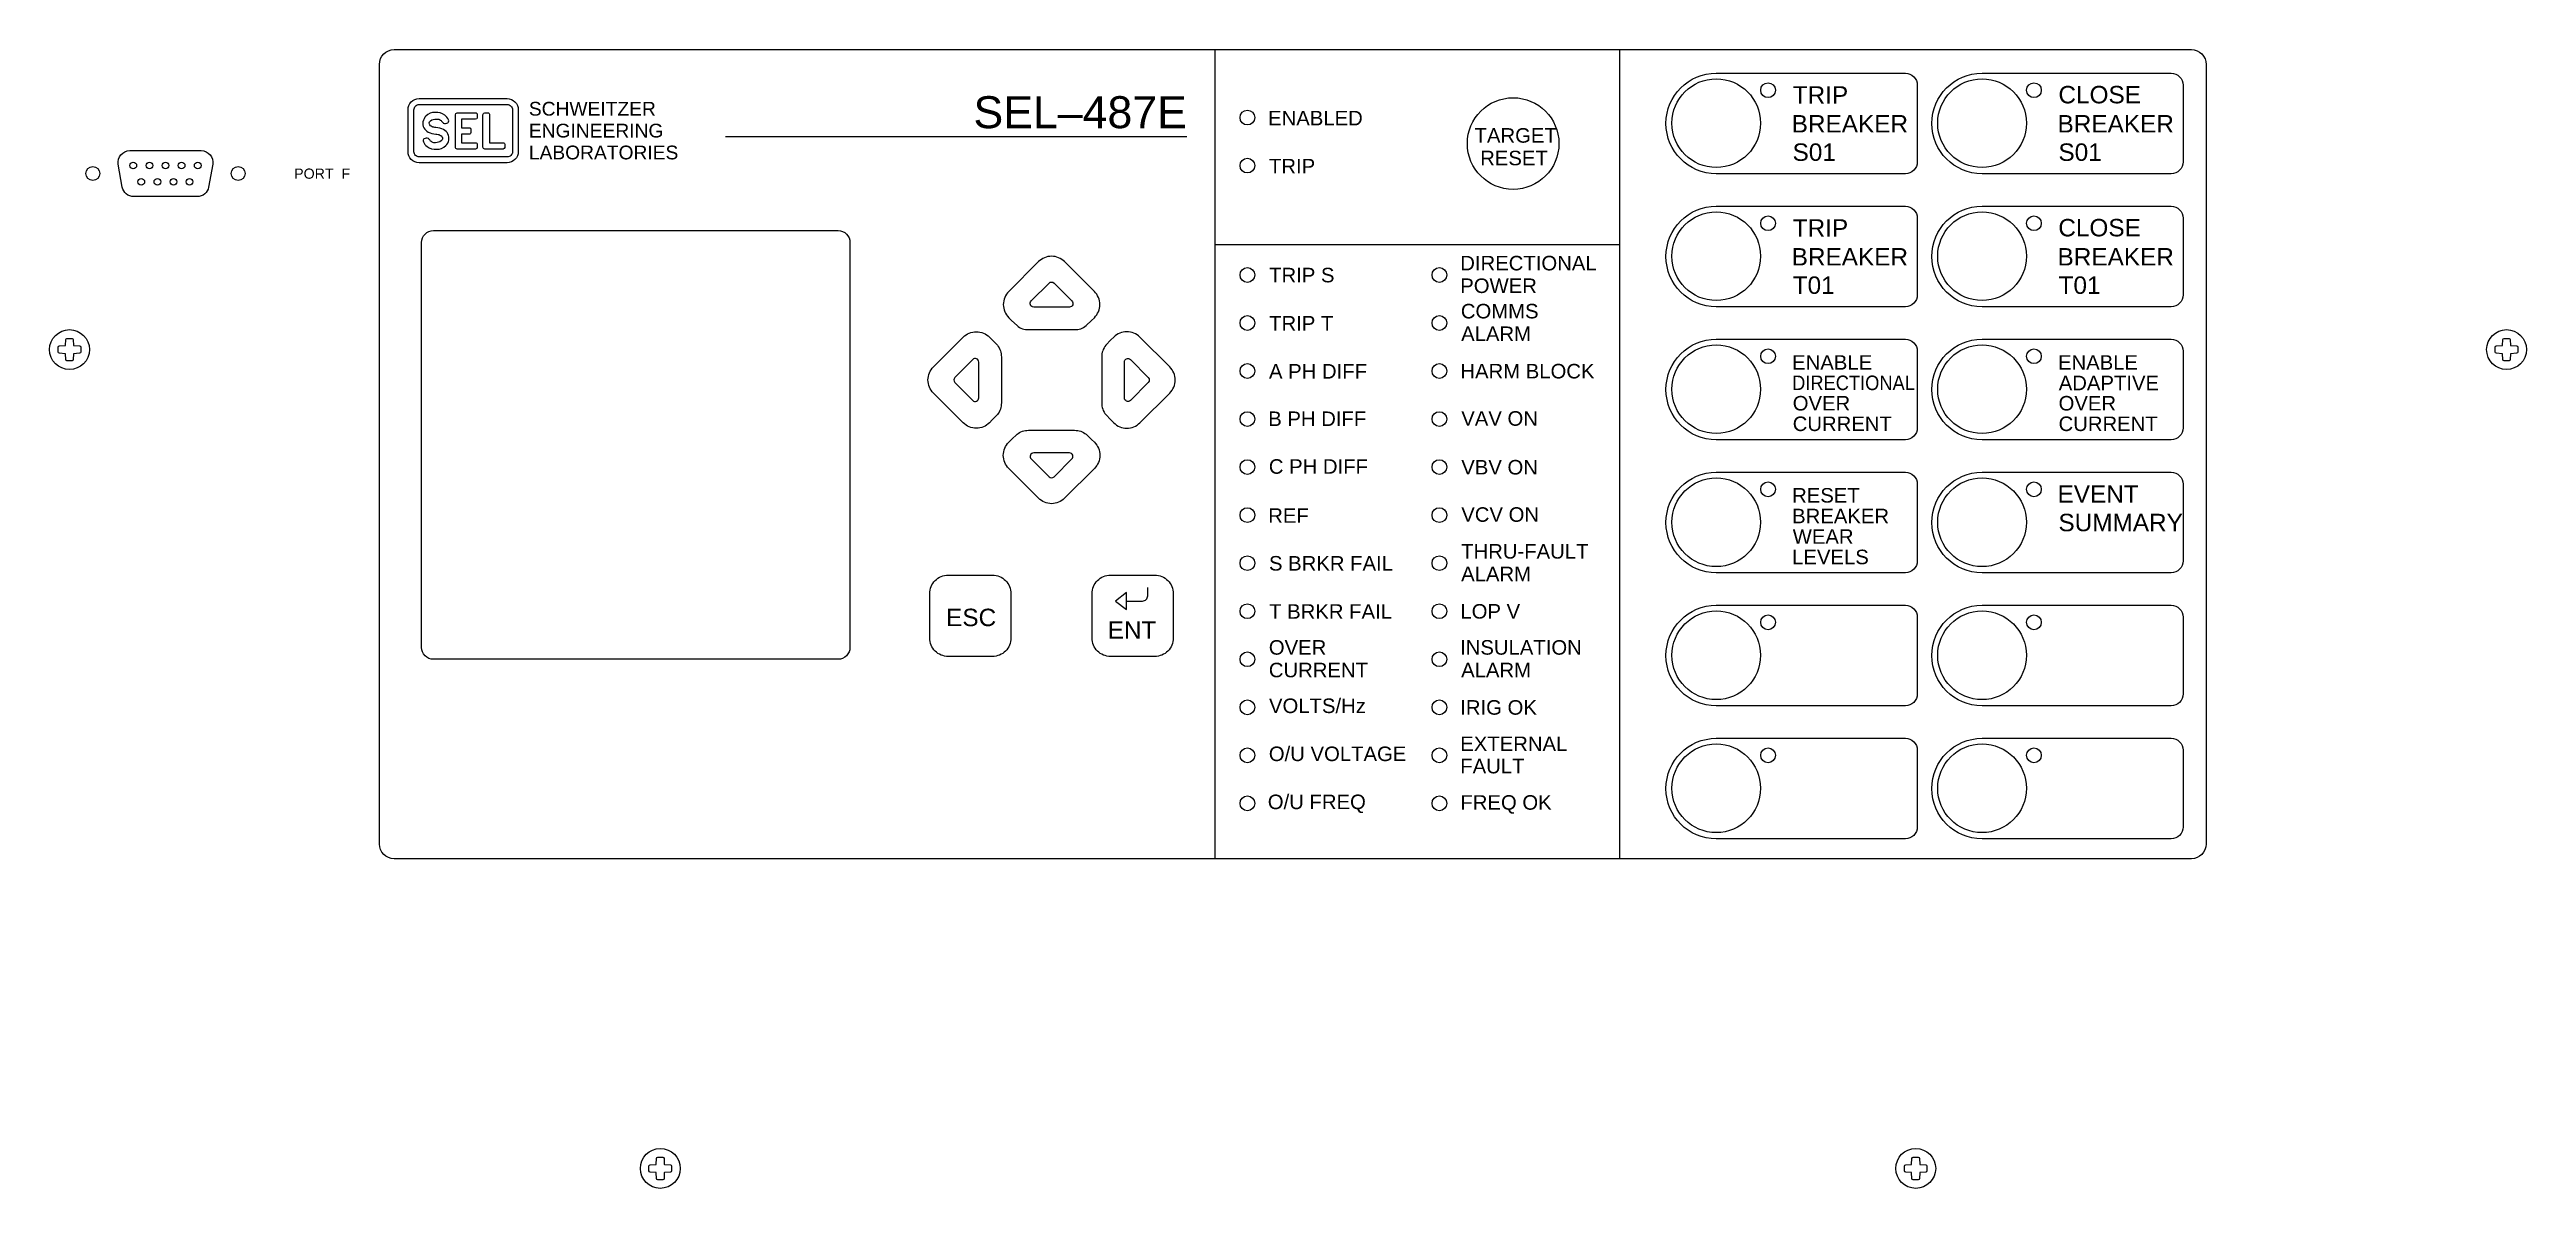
# Model space of a CAD drawing. Header units: inches. Extents: x 1.7 to 47, y 1 to 32.9.
# Drawn here: x 4.83 to 21.6, y 5.95 to 13.65 of the extents above; entities that cross this region are included whole.
import ezdxf
from ezdxf.enums import TextEntityAlignment as Align

# ---------------------------------------------------------------- set-up
doc = ezdxf.new("R2010")
doc.units = ezdxf.units.IN
doc.header["$MEASUREMENT"] = 0
doc.layers.add('5.0_____[DWG]', color=7, linetype='Continuous')
doc.styles.add('Arial', font='arial.ttf')

msp = doc.modelspace()

# ---------------------------------------------------------------- texts
at = {"layer": '5.0_____[DWG]', "style": 'Arial'}
for s, height, p in [('SCHWEITZER', 0.0931, (8.073, 13.208)), ('TRIP', 0.118, (16.63, 13.289)), ('CLOSE', 0.118, (18.429, 13.291)), ('ENGINEERING', 0.09313, (8.073, 13.06)), ('ENABLED', 0.0983, (13.078, 13.142)), ('TARGET', 0.0983, (14.476, 13.025)), ('BREAKER', 0.118, (16.623, 13.094)), ('BREAKER', 0.118, (18.423, 13.094)), ('LABORATORIES', 0.09313, (8.073, 12.912)), ('TRIP', 0.0983, (13.084, 12.817)), ('RESET', 0.0983, (14.514, 12.872)), ('S01', 0.118, (16.629, 12.902)), ('S01', 0.118, (18.429, 12.902)), ('PORT  F', 0.0688, (6.484, 12.781)), ('TRIP', 0.118, (16.63, 12.389)), ('CLOSE', 0.118, (18.428, 12.391)), ('DIRECTIONAL', 0.09833, (14.379, 12.161)), ('BREAKER', 0.118, (16.623, 12.194)), ('BREAKER', 0.118, (18.423, 12.194)), ('TRIP S', 0.0983, (13.085, 12.08)), ('POWER', 0.0983, (14.379, 12.008)), ('T01', 0.118, (16.63, 12.002)), ('T01', 0.118, (18.43, 12.002)), ('COMMS', 0.0983, (14.383, 11.836)), ('TRIP T', 0.0983, (13.085, 11.754)), ('ALARM', 0.0983, (14.385, 11.683)), ('ENABLE', 0.0983, (16.626, 11.489)), ('ENABLE', 0.0983, (18.426, 11.489)), ('A PH DIFF', 0.0983, (13.084, 11.429)), ('HARM BLOCK', 0.0983, (14.38, 11.43)), ('ADAPTIVE', 0.0983, (18.431, 11.35)), ('OVER', 0.0983, (16.63, 11.213)), ('OVER', 0.0983, (18.43, 11.213)), ('B PH DIFF', 0.0983, (13.079, 11.108)), ('VAV ON', 0.0983, (14.386, 11.11)), ('CURRENT', 0.0983, (16.63, 11.074)), ('CURRENT', 0.0983, (18.43, 11.074)), ('C PH DIFF', 0.0983, (13.083, 10.785)), ('VBV ON', 0.0983, (14.386, 10.78)), ('RESET', 0.0983, (16.626, 10.59)), ('EVENT', 0.118, (18.423, 10.589)), ('REF', 0.0983, (13.079, 10.453)), ('VCV ON', 0.0983, (14.386, 10.46)), ('WEAR', 0.0983, (16.63, 10.311)), ('BREAKER', 0.0983, (16.626, 10.45)), ('SUMMARY', 0.118, (18.429, 10.396)), ('S BRKR FAIL', 0.09833, (13.084, 10.13)), ('THRU-FAULT', 0.0983, (14.385, 10.211)), ('LEVELS', 0.0983, (16.626, 10.173)), ('ALARM', 0.0983, (14.385, 10.058)), ('T BRKR FAIL', 0.09833, (13.085, 9.804)), ('LOP V', 0.0983, (14.38, 9.805)), ('ESC', 0.118, (10.898, 9.754)), ('ENT', 0.118, (11.992, 9.669)), ('OVER', 0.0983, (13.083, 9.561)), ('INSULATION', 0.0983, (14.378, 9.561)), ('CURRENT', 0.0983, (13.083, 9.408)), ('ALARM', 0.0983, (14.385, 9.408)), ('VOLTS/Hz', 0.0983, (13.084, 9.166)), ('IRIG OK', 0.0983, (14.379, 9.155)), ('O/U VOLTAGE', 0.09833, (13.083, 8.841)), ('EXTERNAL', 0.0983, (14.379, 8.909)), ('FAULT', 0.0983, (14.379, 8.758)), ('O/U FREQ', 0.0983, (13.076, 8.516)), ('FREQ OK', 0.0983, (14.38, 8.512))]:
    msp.add_text(s, height=height, dxfattribs=at).set_placement(p)
msp.add_text('SEL–487E', height=0.2163, dxfattribs=at).set_placement((12.528, 13.123), align=Align.RIGHT)
at = {"layer": '5.0_____[DWG]', "style": 'Arial', "width": 0.9}
msp.add_text('DIRECTIONAL', height=0.09833, dxfattribs=at).set_placement((16.626, 11.351))

# ---------------------------------------------------------------- linework, layer by layer
at = {"layer": '5.0_____[DWG]', "flags": 128}
for points in [[(7.161, 13.655), (19.329, 13.655, -0.414295), (19.429, 13.555), (19.429, 8.28, -0.414136), (19.329, 8.18), (7.161, 8.18, -0.41423), (7.061, 8.28), (7.061, 13.555, -0.414193)], [(16.112, 13.495), (17.393, 13.495, -0.414214), (17.473, 13.415), (17.473, 12.895, -0.414214), (17.393, 12.815), (16.112, 12.815, -1)], [(17.912, 13.495), (19.193, 13.495, -0.414214), (19.273, 13.415), (19.273, 12.895, -0.414214), (19.193, 12.815), (17.912, 12.815, -1)], [(16.112, 12.595), (17.393, 12.595, -0.414214), (17.473, 12.515), (17.473, 11.995, -0.414214), (17.393, 11.915), (16.112, 11.915, -1)], [(17.912, 12.595), (19.193, 12.595, -0.414214), (19.273, 12.515), (19.273, 11.995, -0.414214), (19.193, 11.915), (17.912, 11.915, -1)], [(7.427, 12.43), (10.167, 12.43, -0.414214), (10.247, 12.35), (10.247, 9.61, -0.414214), (10.167, 9.53), (7.427, 9.53, -0.414214), (7.347, 9.61), (7.347, 12.35, -0.414214)], [(16.112, 11.695), (17.393, 11.695, -0.414214), (17.473, 11.615), (17.473, 11.095, -0.414214), (17.393, 11.015), (16.112, 11.015, -1)], [(17.912, 11.695), (19.193, 11.695, -0.414214), (19.273, 11.615), (19.273, 11.095, -0.414214), (19.193, 11.015), (17.912, 11.015, -1)], [(16.112, 10.795), (17.393, 10.795, -0.414214), (17.473, 10.715), (17.473, 10.195, -0.414214), (17.393, 10.115), (16.112, 10.115, -1)], [(17.912, 10.795), (19.193, 10.795, -0.414214), (19.273, 10.715), (19.273, 10.195, -0.414214), (19.193, 10.115), (17.912, 10.115, -1)], [(16.112, 9.895), (17.393, 9.895, -0.414214), (17.473, 9.815), (17.473, 9.295, -0.414214), (17.393, 9.215), (16.112, 9.215, -1)], [(17.912, 9.895), (19.193, 9.895, -0.414214), (19.273, 9.815), (19.273, 9.295, -0.414214), (19.193, 9.215), (17.912, 9.215, -1)], [(16.112, 8.995), (17.393, 8.995, -0.414214), (17.473, 8.915), (17.473, 8.395, -0.414214), (17.393, 8.315), (16.112, 8.315, -1)], [(17.912, 8.995), (19.193, 8.995, -0.414214), (19.273, 8.915), (19.273, 8.395, -0.414214), (19.193, 8.315), (17.912, 8.315, -1)]]:
    msp.add_lwpolyline(points, format="xyb", close=True, dxfattribs=at)
at = {"layer": '5.0_____[DWG]'}
for points in [[(12.717, 13.655), (12.717, 8.18)], [(15.457, 13.655), (15.457, 8.18)], [(12.528, 13.065), (9.404, 13.065)], [(12.717, 12.337), (15.457, 12.337)]]:
    msp.add_lwpolyline(points, dxfattribs=at)
for points in [[(8.001, 12.964, -0.414214), (7.926, 12.889), (7.33, 12.889, -0.414214), (7.255, 12.964), (7.255, 13.248, -0.414214), (7.33, 13.323), (7.926, 13.323, -0.414214), (8.001, 13.248)], [(7.962, 12.964, -0.414214), (7.926, 12.929), (7.33, 12.929, -0.414214), (7.295, 12.964), (7.295, 13.248, -0.414214), (7.33, 13.283), (7.926, 13.283, -0.414214), (7.962, 13.248)], [(7.439, 13.23, 0.192116), (7.376, 13.205, 0.12608), (7.356, 13.167, 0.336344), (7.392, 13.097, 0.087668), (7.443, 13.083, -0.022201), (7.458, 13.081, -0.039737), (7.469, 13.077, -0.23043), (7.488, 13.059, -0.182747), (7.486, 13.045, -0.221111), (7.452, 13.026, -0.058363), (7.43, 13.025, -0.13415), (7.408, 13.036, 0.006668), (7.396, 13.051, 0.085557), (7.393, 13.053, 0.231613), (7.363, 13.051, 0.170757), (7.357, 13.043, 0.118457), (7.359, 13.031, 0.153081), (7.384, 12.999, 0.186266), (7.448, 12.98, 0.192116), (7.511, 13.005, 0.12608), (7.531, 13.043, 0.336344), (7.496, 13.113, 0.087668), (7.444, 13.127, -0.022201), (7.429, 13.129, -0.039737), (7.418, 13.133, -0.23043), (7.4, 13.151, -0.182747), (7.401, 13.166, -0.221111), (7.436, 13.184, -0.058363), (7.457, 13.185, -0.13415), (7.479, 13.174, 0.006668), (7.492, 13.159, 0.085557), (7.494, 13.157, 0.231613), (7.524, 13.159, 0.170757), (7.53, 13.167, 0.118457), (7.529, 13.179, 0.153081), (7.503, 13.211, 0.186266)], [(7.618, 13.083), (7.618, 13.025), (7.712, 13.025, -0.424366), (7.723, 13.014), (7.723, 12.993, -0.404134), (7.712, 12.982), (7.587, 12.982, -0.432614), (7.576, 12.994), (7.576, 13.214, -0.396049), (7.587, 13.227), (7.712, 13.227, -0.424366), (7.723, 13.215), (7.723, 13.195, -0.404134), (7.712, 13.183), (7.618, 13.183), (7.618, 13.126), (7.673, 13.126, -0.353971), (7.681, 13.116), (7.681, 13.116), (7.681, 13.093, -0.353971), (7.673, 13.083)], [(7.774, 13.227), (7.795, 13.227, -0.432614), (7.807, 13.214), (7.807, 13.025), (7.898, 13.025, -0.424366), (7.91, 13.014), (7.91, 12.993, -0.404134), (7.898, 12.982), (7.774, 12.982, -0.432614), (7.762, 12.994), (7.762, 13.214, -0.396049)], [(5.371, 12.971), (5.855, 12.971, -0.46318), (5.933, 12.879), (5.905, 12.725, -0.363045), (5.828, 12.66), (5.398, 12.66, -0.360245), (5.32, 12.725), (5.293, 12.879, -0.463312)], [(11.768, 11.76, 0.176539), (11.846, 11.787), (11.883, 11.822), (11.902, 11.841, 0.414214), (11.902, 12.018), (11.7, 12.22, 0.414214), (11.524, 12.22), (11.322, 12.018, 0.414214), (11.322, 11.841), (11.341, 11.822), (11.378, 11.787, 0.176539), (11.456, 11.76)], [(11.629, 12.075), (11.75, 11.954, -0.66386), (11.733, 11.913), (11.491, 11.913, -0.66386), (11.474, 11.954), (11.595, 12.075, -0.408376)], [(11.272, 11.264, -0.176539), (11.245, 11.185), (11.21, 11.149), (11.191, 11.13, -0.414214), (11.014, 11.13), (10.812, 11.331, -0.414214), (10.812, 11.508), (11.014, 11.709, -0.414214), (11.191, 11.709), (11.21, 11.69), (11.245, 11.654, -0.176539), (11.272, 11.575)], [(11.952, 11.264, 0.176539), (11.979, 11.185), (12.014, 11.149), (12.033, 11.13, 0.414214), (12.21, 11.13), (12.412, 11.331, 0.414214), (12.412, 11.508), (12.21, 11.709, 0.414214), (12.033, 11.709), (12.014, 11.69), (11.979, 11.654, 0.176539), (11.952, 11.575)], [(10.957, 11.403), (11.078, 11.281, 0.66386), (11.119, 11.298), (11.119, 11.541, 0.66386), (11.078, 11.558), (10.957, 11.436, 0.408376)], [(12.267, 11.403), (12.146, 11.281, -0.66386), (12.105, 11.298), (12.105, 11.541, -0.66386), (12.146, 11.558), (12.267, 11.436, -0.408376)], [(11.768, 11.079, -0.176539), (11.846, 11.052), (11.883, 11.017), (11.902, 10.998, -0.414214), (11.902, 10.821), (11.7, 10.619, -0.414214), (11.524, 10.619), (11.322, 10.821, -0.414214), (11.322, 10.998), (11.341, 11.017), (11.378, 11.052, -0.176539), (11.456, 11.079)], [(11.629, 10.764), (11.75, 10.885, 0.66386), (11.733, 10.926), (11.491, 10.926, 0.66386), (11.474, 10.885), (11.595, 10.764, 0.408376)], [(10.912, 10.099), (11.212, 10.099, -0.414214), (11.337, 9.974), (11.337, 9.674, -0.414214), (11.212, 9.549), (10.912, 9.549, -0.414214), (10.787, 9.674), (10.787, 9.974, -0.414214)], [(12.011, 10.099), (12.311, 10.099, -0.414214), (12.436, 9.974), (12.436, 9.674, -0.414214), (12.311, 9.549), (12.011, 9.549, -0.414214), (11.886, 9.674), (11.886, 9.974, -0.414214)]]:
    msp.add_lwpolyline(points, format="xyb", close=True, dxfattribs=at)
for points in [[(4.98, 11.701, -0.391794), (4.988, 11.693), (4.99, 11.653, 0.399739), (4.991, 11.652), (5.031, 11.65, -0.391859), (5.039, 11.642), (5.039, 11.608, -0.391764), (5.031, 11.6), (4.991, 11.597, 0.399816), (4.99, 11.596), (4.988, 11.557, -0.391825), (4.98, 11.548), (4.963, 11.548), (4.946, 11.548, -0.391806), (4.937, 11.557), (4.935, 11.596, 0.399638), (4.934, 11.597), (4.895, 11.6, -0.391814), (4.886, 11.608), (4.886, 11.642, -0.39186), (4.895, 11.65), (4.934, 11.652, 0.399739), (4.935, 11.653), (4.937, 11.693, -0.391769), (4.946, 11.701), (4.963, 11.701), (4.98, 11.701)], [(21.48, 11.701, -0.391794), (21.488, 11.693), (21.49, 11.653, 0.399739), (21.491, 11.652), (21.531, 11.65, -0.391859), (21.539, 11.642), (21.539, 11.608, -0.391764), (21.531, 11.6), (21.491, 11.597, 0.399816), (21.49, 11.596), (21.488, 11.557, -0.391825), (21.48, 11.548), (21.463, 11.548), (21.446, 11.548, -0.391806), (21.437, 11.557), (21.435, 11.596, 0.399638), (21.434, 11.597), (21.395, 11.6, -0.391814), (21.386, 11.608), (21.386, 11.642, -0.39186), (21.395, 11.65), (21.434, 11.652, 0.399739), (21.435, 11.653), (21.437, 11.693, -0.391769), (21.446, 11.701), (21.463, 11.701), (21.48, 11.701)], [(12.12, 9.924), (12.228, 9.924, 0.414214), (12.263, 9.959), (12.263, 10.016)], [(8.98, 6.161, -0.391794), (8.988, 6.153), (8.99, 6.113, 0.399739), (8.991, 6.112), (9.031, 6.11, -0.391859), (9.039, 6.102), (9.039, 6.068, -0.391764), (9.031, 6.06), (8.991, 6.057, 0.399816), (8.99, 6.056), (8.988, 6.017, -0.391825), (8.98, 6.008), (8.963, 6.008), (8.946, 6.008, -0.391806), (8.937, 6.017), (8.935, 6.056, 0.399638), (8.934, 6.057), (8.895, 6.06, -0.391814), (8.886, 6.068), (8.886, 6.102, -0.39186), (8.895, 6.11), (8.934, 6.112, 0.399739), (8.935, 6.113), (8.937, 6.153, -0.391769), (8.946, 6.161), (8.963, 6.161), (8.98, 6.161)], [(17.48, 6.161, -0.391794), (17.488, 6.153), (17.49, 6.113, 0.399739), (17.491, 6.112), (17.531, 6.11, -0.391859), (17.539, 6.102), (17.539, 6.068, -0.391764), (17.531, 6.06), (17.491, 6.057, 0.399816), (17.49, 6.056), (17.488, 6.017, -0.391825), (17.48, 6.008), (17.463, 6.008), (17.446, 6.008, -0.391806), (17.437, 6.017), (17.435, 6.056, 0.399638), (17.434, 6.057), (17.395, 6.06, -0.391814), (17.386, 6.068), (17.386, 6.102, -0.39186), (17.395, 6.11), (17.434, 6.112, 0.399739), (17.435, 6.113), (17.437, 6.153, -0.391769), (17.446, 6.161), (17.463, 6.161), (17.48, 6.161)]]:
    msp.add_lwpolyline(points, format="xyb", dxfattribs=at)
msp.add_lwpolyline([(12.12, 9.982), (12.045, 9.924), (12.12, 9.866)], close=True, dxfattribs=at)
for centre, radius in [((16.463, 13.38), 0.05), ((18.263, 13.38), 0.05), ((14.737, 13.019), 0.31), ((12.938, 13.195), 0.05), ((12.938, 12.87), 0.05), ((5.121, 12.816), 0.047), ((5.395, 12.871), 0.0225), ((5.449, 12.76), 0.0225), ((5.504, 12.871), 0.0225), ((5.558, 12.76), 0.0225), ((5.613, 12.871), 0.0225), ((5.667, 12.76), 0.0225), ((5.722, 12.871), 0.0225), ((5.776, 12.76), 0.0225), ((5.831, 12.871), 0.0225), ((6.105, 12.816), 0.047), ((16.463, 12.48), 0.05), ((18.263, 12.48), 0.05), ((12.938, 12.13), 0.05), ((14.238, 12.13), 0.05), ((4.963, 11.625), 0.135), ((12.938, 11.805), 0.05), ((14.238, 11.805), 0.05), ((21.463, 11.625), 0.135), ((16.463, 11.58), 0.05), ((18.263, 11.58), 0.05), ((12.938, 11.48), 0.05), ((14.238, 11.48), 0.05), ((12.938, 11.155), 0.05), ((14.238, 11.155), 0.05), ((12.938, 10.83), 0.05), ((14.238, 10.83), 0.05), ((16.463, 10.68), 0.05), ((18.263, 10.68), 0.05), ((12.938, 10.505), 0.05), ((14.238, 10.505), 0.05), ((12.938, 10.18), 0.05), ((14.238, 10.18), 0.05), ((12.938, 9.855), 0.05), ((14.238, 9.855), 0.05), ((16.463, 9.78), 0.05), ((18.263, 9.78), 0.05), ((12.938, 9.53), 0.05), ((14.238, 9.53), 0.05), ((12.938, 9.205), 0.05), ((14.238, 9.205), 0.05), ((12.938, 8.88), 0.05), ((14.238, 8.88), 0.05), ((16.463, 8.88), 0.05), ((18.263, 8.88), 0.05), ((12.938, 8.555), 0.05), ((14.238, 8.555), 0.05), ((8.963, 6.085), 0.135), ((17.463, 6.085), 0.135)]:
    msp.add_circle(centre, radius, dxfattribs=at)
for centre in [(16.112, 13.157), (17.912, 13.157), (16.112, 12.257), (17.912, 12.257), (16.112, 11.357), (17.912, 11.357), (16.112, 10.457), (17.912, 10.457), (16.112, 9.557), (17.912, 9.557), (16.112, 8.657), (17.912, 8.657)]:
    msp.add_ellipse(centre, major_axis=(-0.3, 0), ratio=0.999907, dxfattribs=at)

msp.set_redraw_order([(e.dxf.handle, doc.entitydb.next_handle()) for e in msp.query("TEXT MTEXT ATTDEF DIMENSION ARC_DIMENSION")])  # texts and dimensions are drawn at this point

doc.saveas('drawing.dxf')
